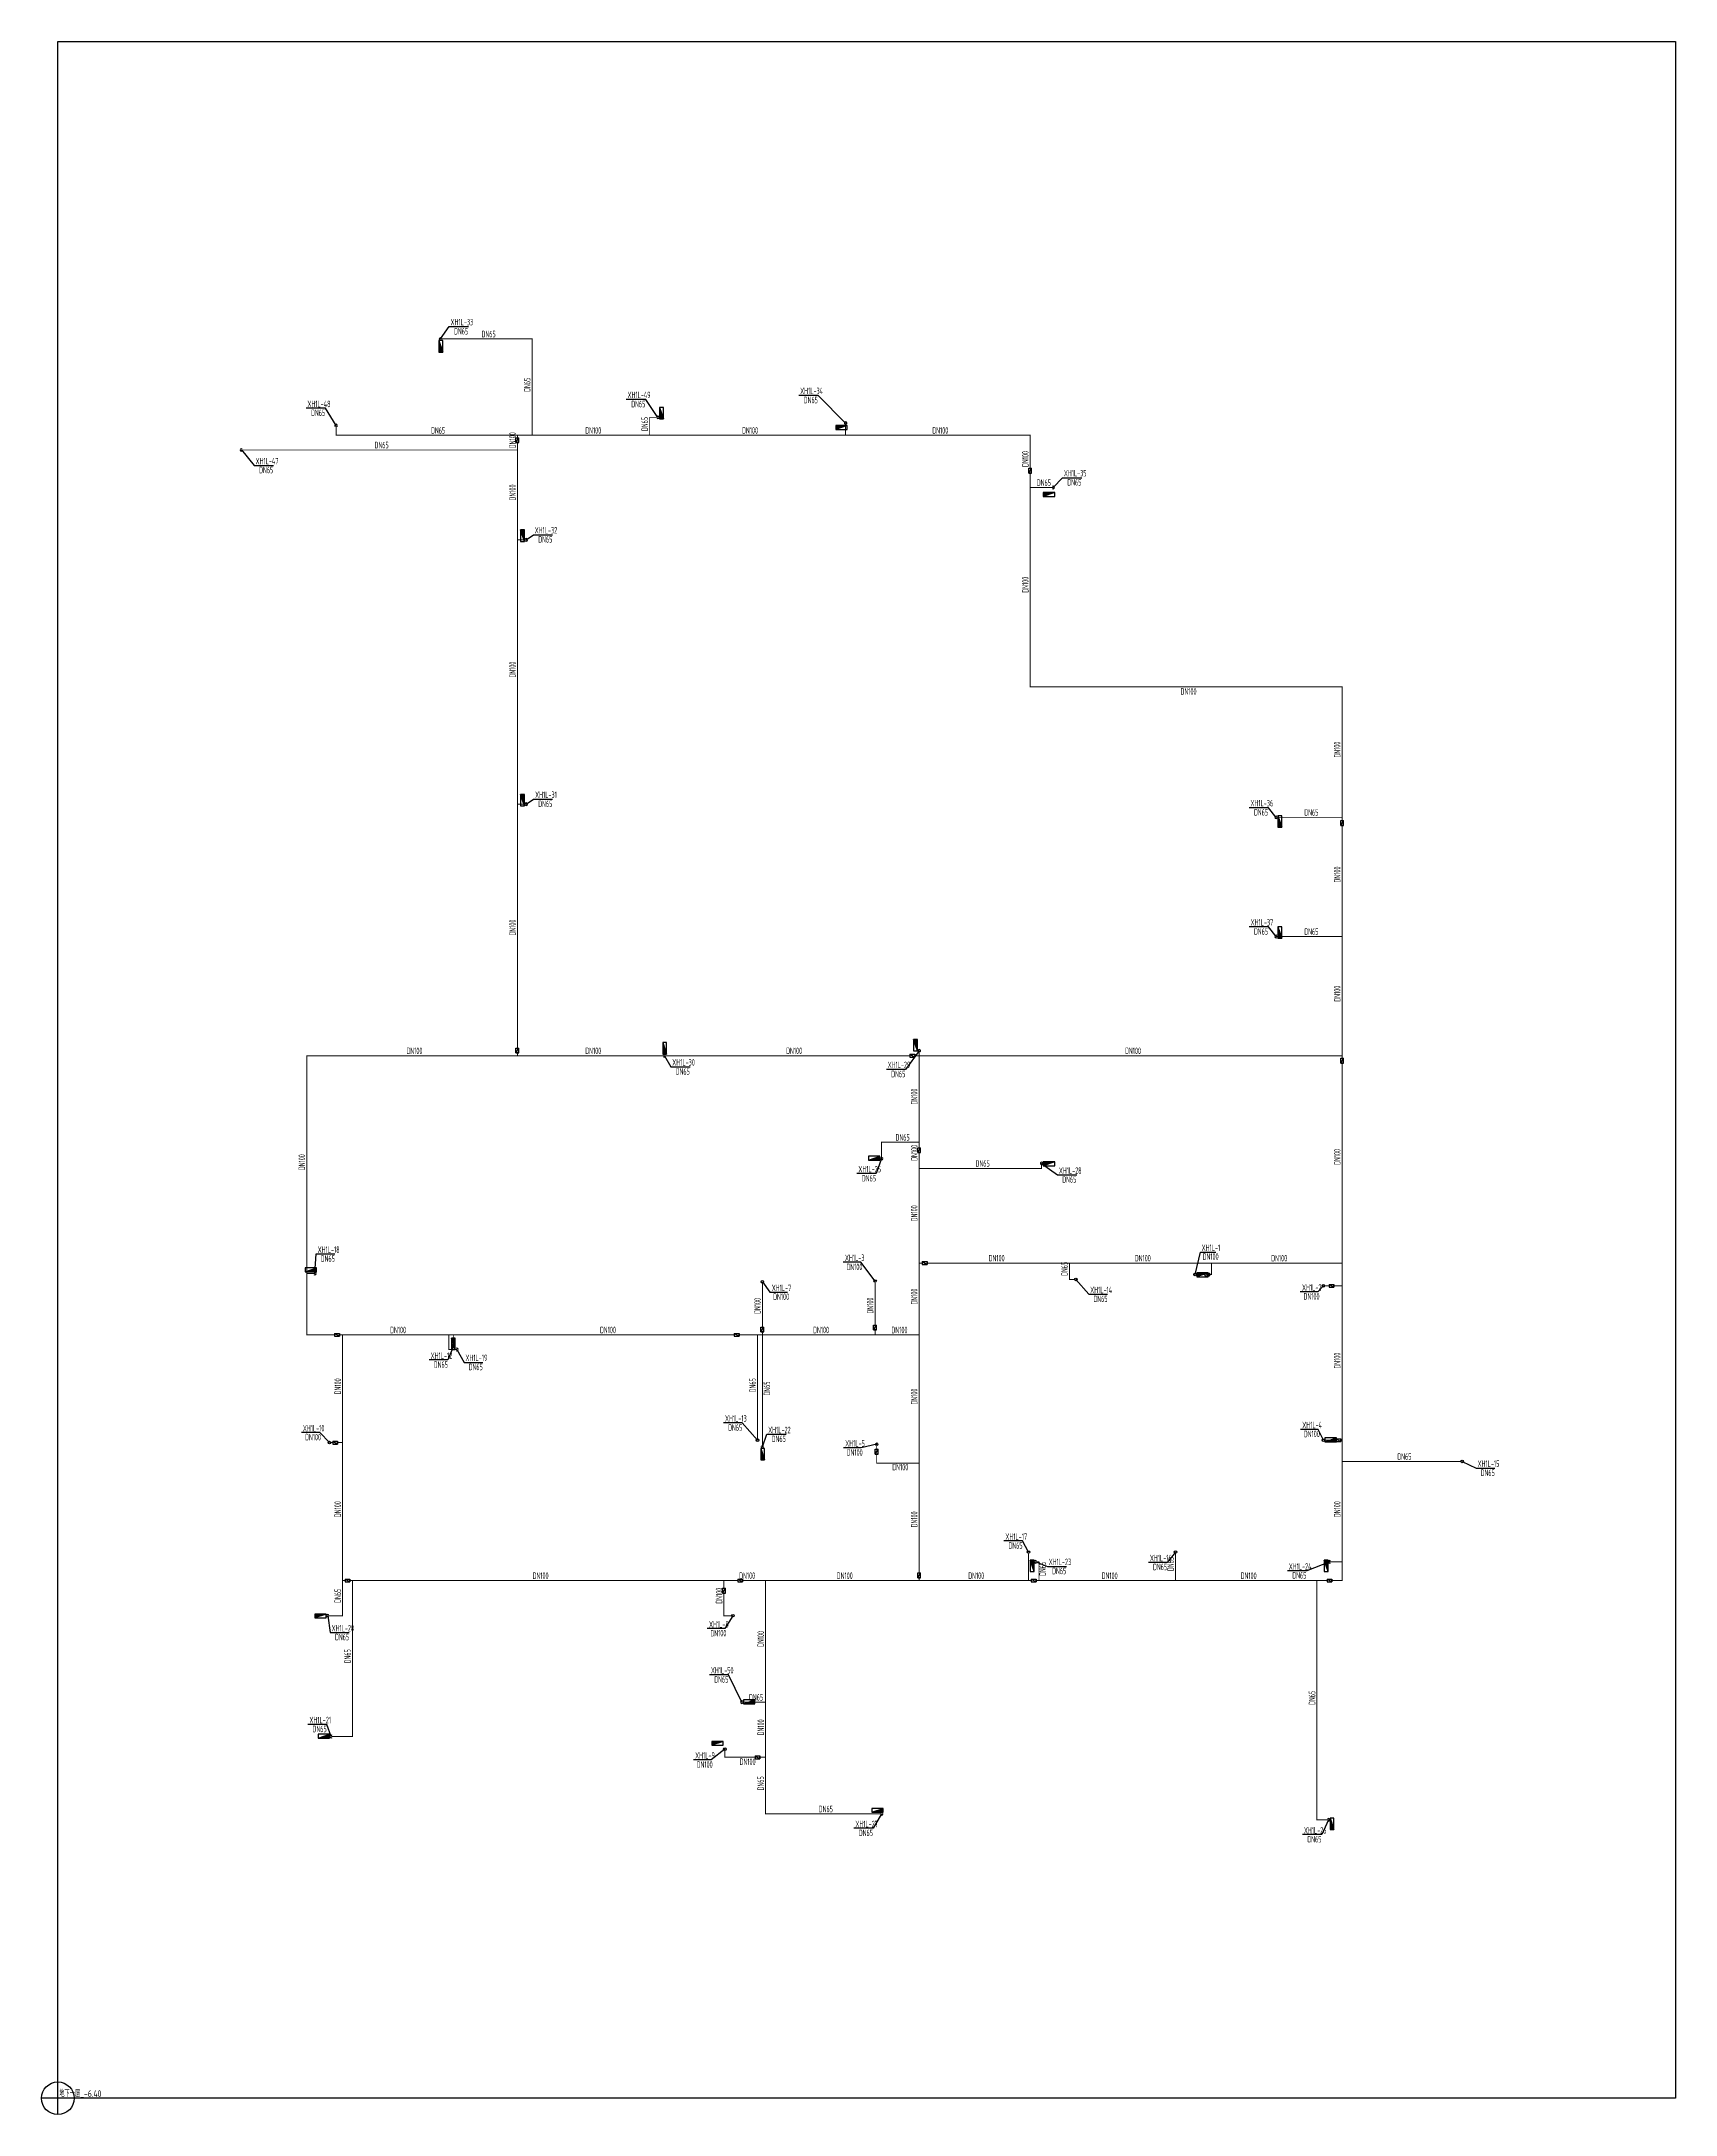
# Model space of a CAD drawing. Header units: millimetres. Extents: x 628394 to 728448, y -254879 to 810430.
# Drawn here: x 628394 to 728448, y -66529 to 60449 of the extents above; entities that cross this region are included whole.
import ezdxf

# ---------------------------------------------------------------- set-up
doc = ezdxf.new("R2010")
doc.units = ezdxf.units.MM
doc.header["$LTSCALE"] = 1000
doc.layers.get('0').update_dxf_attribs({"linetype": 'CONTINUOUS'})
for name, color, linetype in [('DIM_消防', 3, 'CONTINUOUS'), ('EQUIP_消火栓', 7, 'CONTINUOUS'), ('PIPE-消防', 1, 'CONTINUOUS'), ('S-J_配件', 31, 'CONTINUOUS'), ('TEXT_消防', 7, 'CONTINUOUS'), ('VALVE_消防', 7, 'CONTINUOUS'), ('VPIPE-消防', 1, 'CONTINUOUS')]:
    doc.layers.add(name, color=color, linetype=linetype)
doc.styles.add('_TWT_PIPEDN', font='GBENOR', dxfattribs={"width": 0.8, "height": 4, "bigfont": 'GBCBIG'})
doc.styles.add('_TWT_SERIAL', font='GBENOR', dxfattribs={"width": 0.8, "height": 4, "bigfont": 'GBCBIG'})
doc.styles.get("Standard").update_dxf_attribs({"font": 'GBENOR', "bigfont": 'GBCBIG'})

msp = doc.modelspace()

# ---------------------------------------------------------------- texts
at = {"layer": 'DIM_消防', "color": 7, "style": '_TWT_SERIAL', "width": 0.64}
for s, p in [('XH1L-33', (653442, 43057)), ('DN65', (653655, 42500)), ('XH1L-48', (644679, 38048)), ('XH1L-49', (664279, 38601)), ('DN65', (664506, 38041)), ('XH1L-34', (674851, 38846)), ('DN65', (675070, 38289)), ('DN65', (644899, 37505)), ('XH1L-47', (641503, 34544)), ('DN65', (641722, 34001)), ('XH1L-35', (690995, 33806)), ('DN65', (691208, 33249)), ('XH1L-32', (658594, 30312)), ('DN65', (658810, 29755)), ('XH1L-31', (658622, 14112)), ('XH1L-36', (702422, 13593)), ('DN65', (658810, 13555)), ('DN65', (702636, 13036)), ('XH1L-37', (702427, 6293)), ('DN65', (702636, 5736)), ('XH1L-30', (667019, -2281)), ('DN65', (667228, -2838)), ('XH1L-29', (680207, -2434)), ('DN65', (680424, -2994)), ('XH1L-25', (678414, -8822)), ('XH1L-28', (690688, -8911)), ('DN65', (678627, -9379)), ('DN65', (690897, -9454)), ('XH1L-18', (645305, -13754)), ('DN65', (645493, -14297)), ('XH1L-3', (677591, -14251)), ('XH1L-1', (699429, -13637)), ('DN100', (699493, -14180)), ('DN100', (677681, -14808)), ('XH1L-7', (673109, -16094)), ('DN100', (673195, -16637)), ('XH1L-14', (692608, -16222)), ('DN65', (692806, -16765)), ('XH1L-2', (705580, -16069, -3000)), ('DN100', (705672, -16613, -3000)), ('XH1L-12', (652220, -20249)), ('XH1L-19', (654354, -20379)), ('DN65', (652414, -20792)), ('DN65', (654549, -20939)), ('XH1L-13', (670247, -24091)), ('XH1L-4', (705594, -24497)), ('XH1L-10', (644397, -24692)), ('DN100', (644536, -25235)), ('DN65', (670439, -24648)), ('XH1L-22', (672891, -24799)), ('DN65', (673106, -25342)), ('XH1L-5', (677608, -25618)), ('DN100', (705690, -25040)), ('DN100', (677698, -26175)), ('XH1L-15', (716325, -26861)), ('DN65', (716517, -27419)), ('XH1L-17', (687415, -31330)), ('DN65', (687603, -31874)), ('XH1L-23', (690065, -32877)), ('XH1L-16', (696260, -32643)), ('DN65', (696452, -33186)), ('XH1L-24', (704764, -33158)), ('DN65', (690279, -33434)), ('DN65', (704984, -33701)), ('XH1L-20', (646158, -36942)), ('XH1L-8', (669267, -36704)), ('DN65', (646367, -37485)), ('DN100', (669352, -37247)), ('XH1L-50', (669382, -39517, 3000)), ('DN65', (669591, -40074, 3000)), ('XH1L-21', (644804, -42566)), ('DN65', (644991, -43110)), ('XH1L-9', (668420, -44731)), ('DN100', (668513, -45291)), ('XH1L-27', (678231, -48932)), ('DN65', (678440, -49475)), ('XH1L-26', (705690, -49320)), ('DN65', (705904, -49863))]:
    msp.add_text(s, height=400, dxfattribs=at).set_placement(p)
at = {"layer": 'TEXT_消防', "style": '_TWT_PIPEDN', "width": 0.64}
for s, p in [('DN65', (655340, 42326)), ('DN65', (652249, 36426)), ('DN100', (661691, 36426)), ('DN100', (671291, 36426)), ('DN100', (682941, 36426)), ('DN65', (648790, 35526)), ('DN65', (689340, 33226)), ('DN100', (698141, 20441)), ('DN65', (705720, 13026)), ('DN65', (705720, 5726)), ('DN100', (650741, -1574)), ('DN100', (661691, -1574)), ('DN100', (673991, -1574)), ('DN100', (694741, -1574)), ('DN65', (680690, -6874)), ('DN65', (685590, -8474)), ('DN100', (686391, -14274)), ('DN100', (695341, -14274)), ('DN100', (703691, -14274)), ('DN100', (649741, -18674)), ('DN100', (662591, -18674)), ('DN100', (675641, -18674)), ('DN100', (680441, -18674)), ('DN65', (711415, -26424)), ('DN100', (680491, -27073)), ('DN100', (658466, -33724)), ('DN100', (671116, -33724)), ('DN100', (677091, -33724)), ('DN100', (685141, -33724)), ('DN100', (693311, -33724)), ('DN100', (701821, -33724)), ('DN65', (671715, -41174)), ('DN100', (671141, -45120)), ('DN65', (675990, -48014))]:
    msp.add_text(s, height=400, dxfattribs=at).set_placement(p)
for s, p in [('DN65', (658333, 38984)), ('DN65', (665533, 36584)), ('DN100', (657433, 35535)), ('DN100', (688833, 34385)), ('DN100', (657433, 32335)), ('DN100', (688833, 26685)), ('DN100', (657433, 21485)), ('DN100', (707933, 16585)), ('DN100', (707933, 8935)), ('DN100', (657433, 5685)), ('DN100', (707933, 1635)), ('DN100', (682033, -4665)), ('DN100', (682033, -8115)), ('DN100', (707933, -8365)), ('DN100', (644533, -8685)), ('DN100', (682033, -11815)), ('DN65', (691233, -15166)), ('DN100', (682033, -16915)), ('DN100', (672433, -17490)), ('DN100', (679333, -17465)), ('DN100', (707933, -20840)), ('DN100', (646733, -22415)), ('DN65', (672133, -22291)), ('DN65', (673011, -22491)), ('DN100', (682033, -23040)), ('DN100', (646733, -29940)), ('DN100', (707933, -29940)), ('DN100', (682033, -30565)), ('DN65', (689897, -33541)), ('DN65', (697733, -33241)), ('DN65', (646733, -35191)), ('DN100', (670083, -35240)), ('DN100', (672633, -37890)), ('DN65', (647333, -38891)), ('DN65', (706393, -41441)), ('DN100', (672633, -43303)), ('DN65', (672633, -46674))]:
    msp.add_text(s, height=400, rotation=90, dxfattribs=at).set_placement(p)

# ---------------------------------------------------------------- blocks, each defined once
blk = doc.blocks.new('$TwtSys$00000434')
for p, q in [((-0.5, 0.5), (-0.5, -0.5)), ((-0.5, -0.5), (0.5, 0.5)), ((0.5, 0.5), (-0.5, 0.5)), ((0.5, -0.5), (0.5, 0.5)), ((-0.5, -0.5), (0.5, -0.5))]:
    blk.add_line(p, q)
blk.add_solid([(0.5, -0.5), (0.5, 0.5), (-0.5, -0.5)])
blk = doc.blocks.new('$VALVE$00000316')
for p, q in [((-125, 72), (125, -72)), ((-125, 72), (-125, -72)), ((-125, 72), (125, 72)), ((125, 72), (125, -72)), ((-125, -72), (125, -72))]:
    blk.add_line(p, q)
at = {"const_width": 21.1}
blk.add_lwpolyline([(-11, 0, 1), (11, 0, 1)], format="xyb", close=True, dxfattribs=at)
for p in [(-125, 0), (125, 0)]:
    blk.add_point(p)
at = {"color": 7, "flags": 9}
for tag in ['XSIZE', 'YSIZE']:
    blk.add_attdef(tag, (0, 0), '', height=0.5, dxfattribs=at)
blk = doc.blocks.new('Floorbase')
for p, q in [((0, 0), (-1000, 0)), ((0, -1000), (0, 0))]:
    blk.add_line(p, q)
blk.add_circle((0, 0), 1000)
at = {"style": '_TWT_PIPEDN', "width": 0.8}
blk.add_attdef('Elevation', (92, 81), '', height=400, dxfattribs=at)

# ---------------------------------------------------------------- hatches: boundary and pattern name
at = {"layer": 'PIPE-消防'}
for points in [[(658433, 42226), (658463, 42226), (658463, 42256)], [(658433, 42226), (658433, 42256), (658463, 42256)], [(665633, 37426), (665633, 37456), (665603, 37456)], [(665633, 37426), (665603, 37426), (665603, 37456)], [(646433, 36326), (646403, 36326), (646403, 36296)], [(646433, 36326), (646433, 36296), (646403, 36296)], [(688933, 36326), (688933, 36356), (688963, 36356)], [(688933, 36326), (688963, 36326), (688963, 36356)], [(688933, 20926), (688933, 20896), (688903, 20896)], [(688933, 20926), (688903, 20926), (688903, 20896)], [(708033, 20926), (708033, 20956), (708063, 20956)], [(708033, 20926), (708063, 20926), (708063, 20956)], [(644633, -1674), (644633, -1644), (644603, -1644)], [(644633, -1674), (644603, -1674), (644603, -1644)], [(679833, -6974), (679803, -6974), (679803, -6944)], [(679833, -6974), (679833, -6944), (679803, -6944)], [(689633, -8574), (689633, -8604), (689663, -8604)], [(689633, -8574), (689663, -8574), (689663, -8604)], [(700033, -15074), (700033, -15104), (700063, -15104)], [(700033, -15074), (700063, -15074), (700063, -15104)], [(691333, -15374), (691333, -15404), (691303, -15404)], [(691333, -15374), (691303, -15374), (691303, -15404)], [(644633, -18774), (644633, -18804), (644603, -18804)], [(644633, -18774), (644603, -18774), (644603, -18804)], [(653333, -19674), (653333, -19704), (653303, -19704)], [(653333, -19674), (653303, -19674), (653303, -19704)], [(679533, -26624), (679503, -26624), (679503, -26654)], [(679533, -26624), (679533, -26654), (679503, -26654)], [(689473, -32674), (689503, -32674), (689503, -32644)], [(689473, -32674), (689473, -32644), (689503, -32644)], [(708033, -33824), (708033, -33854), (708063, -33854)], [(708033, -33824), (708063, -33824), (708063, -33854)], [(646833, -35974), (646863, -35974), (646863, -36004)], [(646833, -35974), (646833, -36004), (646863, -36004)], [(670183, -35974), (670183, -36004), (670153, -36004)], [(670183, -35974), (670153, -35974), (670153, -36004)], [(647433, -43374), (647463, -43374), (647463, -43404)], [(647433, -43374), (647433, -43404), (647463, -43404)], [(670233, -44649), (670203, -44649), (670203, -44679)], [(670233, -44649), (670233, -44679), (670203, -44679)], [(672733, -48114), (672733, -48144), (672703, -48144)], [(672733, -48114), (672703, -48114), (672703, -48144)], [(706493, -48474), (706493, -48504), (706463, -48504)], [(706493, -48474), (706463, -48474), (706463, -48504)]]:
    msp.add_hatch(color=256, dxfattribs=at).paths.add_polyline_path(points)

# ---------------------------------------------------------------- linework, layer by layer
at = {"layer": 'DIM_消防'}
for p, q in [((652833, 42226), (653356, 42980)), ((653356, 42980), (654539, 42980)), ((665397, 38521), (664200, 38521)), ((666133, 37426), (665397, 38521)), ((675954, 38769), (674772, 38769)), ((677633, 37066), (675954, 38769)), ((645782, 37985), (644600, 37985)), ((646433, 36926), (645782, 37985)), ((640633, 35426), (641424, 34481)), ((641424, 34481), (642606, 34481)), ((690333, 33126), (690910, 33729)), ((690910, 33729), (692092, 33729)), ((658073, 29926), (658511, 30235)), ((658511, 30235), (659693, 30235)), ((658073, 13726), (658511, 14035)), ((658511, 14035), (659693, 14035)), ((703520, 13516), (702337, 13516)), ((703993, 12926), (703520, 13516)), ((703520, 6216), (702337, 6216)), ((703993, 5626), (703520, 6216)), ((666533, -1674), (666930, -2358)), ((666930, -2358), (668112, -2358)), ((681307, -2514), (680125, -2514)), ((682133, -1374), (681307, -2514)), ((679833, -7974), (679511, -8899)), ((689633, -8274), (690598, -8974)), ((679511, -8899), (678328, -8899)), ((690598, -8974), (691781, -8974)), ((645133, -15014), (645217, -13817)), ((645217, -13817), (646353, -13817)), ((699033, -15074), (699360, -13700)), ((699360, -13700), (700309, -13700)), ((678562, -14328), (677482, -14328)), ((679433, -15474), (678562, -14328)), ((672533, -15524), (672996, -16157)), ((672996, -16157), (674076, -16157)), ((691733, -15374), (692526, -16285)), ((692526, -16285), (693671, -16285)), ((706553, -16133, -3000), (705473, -16133, -3000)), ((706883, -15774, -3000), (706553, -16133, -3000)), ((653274, -20312), (652138, -20312)), ((653633, -19424), (653274, -20312)), ((653833, -19674), (654272, -20459)), ((654272, -20459), (655411, -20459)), ((645440, -24755), (644315, -24755)), ((646033, -25374), (645440, -24755)), ((671299, -24168), (670163, -24168)), ((672233, -25224), (671299, -24168)), ((672533, -25624), (672811, -24862)), ((672811, -24862), (673986, -24862)), ((706571, -24560), (705492, -24560)), ((706883, -25224), (706571, -24560)), ((678579, -25695), (677499, -25695)), ((679533, -25474), (678579, -25695)), ((715383, -26524), (716237, -26939)), ((716237, -26939), (717381, -26939)), ((688467, -31394), (687323, -31394)), ((688833, -32074), (688467, -31394)), ((689273, -32674), (689984, -32954)), ((689984, -32954), (691159, -32954)), ((697317, -32706), (696173, -32706)), ((697833, -32074), (697317, -32706)), ((707273, -32674), (705867, -33221)), ((705867, -33221), (704685, -33221)), ((645933, -35974), (646078, -37005)), ((670234, -36767), (669154, -36767)), ((670733, -35974), (670234, -36767)), ((646078, -37005), (647241, -37005)), ((670466, -39594, 3000), (669302, -39594, 3000)), ((671283, -41274, 3000), (670466, -39594, 3000)), ((645865, -42630), (644702, -42630)), ((646133, -43374), (645865, -42630)), ((670233, -44149), (669395, -44811)), ((669395, -44811), (668315, -44811)), ((679833, -48114), (679323, -48995)), ((679323, -48995), (678141, -48995)), ((706788, -49383), (705605, -49383)), ((707193, -48474), (706788, -49383))]:
    msp.add_line(p, q, dxfattribs=at)
at = {"layer": 'PIPE-消防'}
for points, const_width in [([(652833, 42226), (658433, 42226)], 60), ([(658433, 42226), (658433, 36326)], 60), ([(646433, 36926), (646433, 36326)], 60), ([(666133, 37426), (665633, 37426)], 60), ([(665633, 37426), (665633, 36326)], 60), ([(677633, 37066), (677633, 36326)], 60), ([(646433, 36326), (657533, 36326)], 60), ([(657533, 36326), (657533, 36176)], 60), ([(658433, 36326), (657533, 36326)], 60), ([(657533, 35876), (657533, 35426)], 60), ([(665633, 36326), (658433, 36326)], 60), ([(677633, 36326), (665633, 36326)], 60), ([(688933, 36326), (677633, 36326)], 60), ([(688933, 34304), (688933, 36326)], 60), ([(640633, 35426), (657533, 35426)], 60), ([(657533, 35426), (657533, 29926)], 60), ([(688933, 33126), (688933, 34004)], 60), ([(688933, 20926), (688933, 33126)], 60), ([(690333, 33126), (688933, 33126)], 60), ([(658073, 29926), (657533, 29926)], 60), ([(657533, 29926), (657533, 13726)], 60), ([(708033, 20926), (688933, 20926)], 60), ([(708033, 12926), (708033, 20926)], 60), ([(658073, 13726), (657533, 13726)], 60), ([(657533, 13726), (657533, -1207)], 60), ([(703993, 12926), (708033, 12926)], 60), ([(708033, 12731), (708033, 12926)], 60), ([(708033, 5626), (708033, 12432)], 60), ([(703993, 5626), (708033, 5626)], 60), ([(708033, -1674), (708033, 5626)], 60), ([(657533, -1674), (644633, -1674)], 60), ([(644633, -1674), (644633, -15014)], 60), ([(657533, -1506), (657533, -1674)], 60), ([(666533, -1674), (657533, -1674)], 60), ([(681562, -1674), (666533, -1674)], 60), ([(682133, -1674), (681862, -1674)], 60), ([(682133, -1374), (682133, -1674)], 60), ([(708033, -1674), (682133, -1674)], 60), ([(682133, -1674), (682133, -6974)], 60), ([(708033, -1823), (708033, -1674)], 60), ([(708033, -14374), (708033, -2123)], 60), ([(679833, -7974), (679833, -6974)], 60), ([(679833, -6974), (682133, -6974)], 60), ([(682133, -6974), (682133, -7312)], 60), ([(682133, -7611), (682133, -8574)], 60), ([(682133, -8574), (689633, -8574)], 60), ([(682133, -8574), (682133, -14374)], 60), ([(689633, -8574), (689633, -8274)], 60), ([(645133, -15014), (644633, -15014)], 60), ([(644633, -15014), (644633, -18774)], 60), ([(682133, -14374), (682320, -14374)], 60), ([(682133, -14374), (682133, -18774)], 60), ([(682620, -14374), (691333, -14374)], 60), ([(691333, -15374), (691333, -14374)], 60), ([(691333, -14374), (700033, -14374)], 60), ([(699113, -15074), (699617, -15074)], 60), ([(699917, -15074), (700033, -15074)], 60), ([(700033, -15074), (700033, -14374)], 60), ([(700033, -14374), (708033, -14374)], 60), ([(708033, -15774), (708033, -14374)], 60), ([(672533, -15604), (672533, -18295)], 60), ([(679433, -15554), (679433, -18174)], 60), ([(691653, -15374), (691333, -15374)], 60), ([(706963, -15774), (707231, -15774)], 60), ([(707530, -15774), (708033, -15774)], 60), ([(708033, -25224), (708033, -15774)], 60), ([(644633, -18774), (646339, -18774)], 60), ([(646639, -18774), (646833, -18774)], 60), ([(646833, -18774), (646833, -25374)], 60), ([(646833, -18774), (653333, -18774)], 60), ([(653333, -19674), (653333, -18774)], 60), ([(653333, -18774), (653633, -18774)], 60), ([(653633, -19344), (653633, -18774)], 60), ([(653633, -18774), (670810, -18774)], 60), ([(671110, -18774), (672233, -18774)], 60), ([(672233, -25144), (672233, -18774)], 60), ([(672233, -18774), (672533, -18774)], 60), ([(672533, -18595), (672533, -18774)], 60), ([(672533, -18774), (679433, -18774)], 60), ([(672533, -18774), (672533, -25624)], 60), ([(679433, -18474), (679433, -18774)], 60), ([(679433, -18774), (682133, -18774)], 60), ([(682133, -18774), (682133, -26624)], 60), ([(653833, -19674), (653333, -19674)], 60), ([(646113, -25374), (646226, -25374)], 60), ([(646526, -25374), (646833, -25374)], 60), ([(646833, -25374), (646833, -33824)], 60), ([(706963, -25224), (707644, -25224)], 60), ([(707944, -25224), (708033, -25224)], 60), ([(708033, -26524), (708033, -25224)], 60), ([(679533, -25554), (679533, -25773)], 60), ([(679533, -26072), (679533, -26624)], 60), ([(679533, -26624), (682133, -26624)], 60), ([(682133, -26624), (682133, -33351)], 60), ([(708033, -32674), (708033, -26524)], 60), ([(715303, -26524), (708033, -26524)], 60), ([(688833, -32154), (688833, -33824)], 60), ([(689473, -32674), (689273, -32674)], 60), ([(689473, -32674), (689473, -33824)], 60), ([(697833, -32154), (697833, -33824)], 60), ([(707273, -32674), (708033, -32674)], 60), ([(708033, -33824), (708033, -32674)], 60), ([(646833, -33824), (646833, -35974)], 60), ([(646983, -33824), (646833, -33824)], 60), ([(647433, -33824), (647282, -33824)], 60), ([(647433, -33824), (647433, -43374)], 60), ([(670183, -33824), (647433, -33824)], 60), ([(670183, -34292), (670183, -33824)], 60), ([(671028, -33824), (670183, -33824)], 60), ([(672733, -33824), (671328, -33824)], 60), ([(672733, -33824), (672733, -41274)], 60), ([(682133, -33824), (672733, -33824)], 60), ([(682133, -33651), (682133, -33824)], 60), ([(688833, -33824), (682133, -33824)], 60), ([(689003, -33824), (688833, -33824)], 60), ([(689473, -33824), (689302, -33824)], 60), ([(697833, -33824), (689473, -33824)], 60), ([(706493, -33824), (697833, -33824)], 60), ([(707113, -33824), (706493, -33824)], 60), ([(706493, -48474), (706493, -33824)], 60), ([(708033, -33824), (707412, -33824)], 60), ([(670183, -35974), (670183, -34592)], 60), ([(645933, -35974), (646833, -35974)], 60), ([(670653, -35974), (670183, -35974)], 60), ([(671283, -41274), (672733, -41274)], 50), ([(672733, -41274), (672733, -44649)], 60), ([(646133, -43374), (647433, -43374)], 60), ([(670233, -44229), (670233, -44649)], 60), ([(670233, -44649), (672088, -44649)], 60), ([(672387, -44649), (672733, -44649)], 60), ([(672733, -44649), (672733, -48114)], 60), ([(679833, -48114), (672733, -48114)], 60), ([(707193, -48474), (706493, -48474)], 60)]:
    msp.add_lwpolyline(points, dxfattribs=dict(at, const_width=const_width))
at = {"layer": 'S-J_配件'}
msp.add_lwpolyline([(629394, 60449), (728448, 60449), (728448, -65529), (629394, -65529)], close=True, dxfattribs=at)
at = {"layer": 'VPIPE-消防'}
for centre in [(699033, -15074), (699033, -15074), (672533, -15524), (672533, -15524), (679433, -15474), (691733, -15374), (706883, -15774), (653633, -19424), (646033, -25374), (672233, -25224), (679533, -25474), (679533, -25474), (706883, -25224), (706883, -25224), (715383, -26524), (688833, -32074), (697833, -32074), (670733, -35974), (670233, -44149), (670233, -44149)]:
    msp.add_circle(centre, 80, dxfattribs=at)
for centre, start, end in [((652833, 42226), 45, 315), ((646433, 36926), 315, 225), ((666133, 37426), 225, 135), ((677633, 37066), 315, 225), ((640633, 35426), 45, 315), ((690333, 33126), 225, 135), ((658073, 29926), 225, 135), ((658073, 13726), 225, 135), ((703993, 12926), 45, 315), ((703993, 5626), 45, 315), ((666533, -1674), 45, 135), ((666533, -1674), 225, 315), ((682133, -1374), 315, 225), ((679833, -7974), 135, 45), ((689633, -8274), 315, 225), ((645133, -15014), 225, 135), ((653833, -19674), 225, 135), ((672533, -25624), 135, 45), ((689273, -32674), 45, 315), ((707273, -32674), 45, 315), ((645933, -35974), 45, 315), ((671283, -41274), 45, 315), ((646133, -43374), 45, 315), ((679833, -48114), 225, 135), ((707193, -48474), 225, 135)]:
    msp.add_arc(centre, 80, start, end, dxfattribs=at)

# ---------------------------------------------------------------- block references
at = {"layer": 'EQUIP_消火栓', "xscale": 700, "yscale": 240, "zscale": 700}
for p, rotation in [((652853, 41776), 269.9999999999999), ((666353, 37676), 269.9999999999999), ((677383, 36806), 180), ((690083, 32706), 179.9999999999999), ((657853, 30176), 89.99999999999997), ((657853, 13976), 89.99999999999997), ((704213, 12676), 270), ((704213, 5876), 270), ((666553, -1224), 270), ((681913, -1024), 89.99999999999999), ((690083, -8294), 180), ((699483, -15094), 180), ((653613, -19324), 89.99999999999994), ((672553, -26074), 269.9999999999999), ((689053, -32924), 89.99999999999997), ((707053, -32924), 89.99999999999997), ((645483, -35994), 179.9999999999999), ((669783, -43794), 179.9999999999999), ((707413, -48724), 269.9999999999999)]:
    msp.add_blockref('$TwtSys$00000434', p, dxfattribs=dict(at, rotation=rotation))
for p in [(679383, -7954), (644883, -14794), (707333, -25204), (671733, -41254), (645683, -43354), (679583, -47894)]:
    msp.add_blockref('$TwtSys$00000434', p, dxfattribs=at)
at = {"layer": 'S-J_配件'}
msp.add_blockref('Floorbase', (629394, -65529), dxfattribs=at).add_auto_attribs({'Elevation': '地下一层_-6.40'})
at = {"layer": 'VALVE_消防', "zscale": 1.2}
for p, xscale, yscale, rotation in [((657533, 36026), -1.2, -1.2, 270), ((688933, 34154), 1.2, 1.2, 90), ((708033, 12582), 1.2, 1.2, 90), ((657533, -1356), -1.2, -1.2, 270), ((681712, -1674), -1.2, -1.2, 180), ((708033, -1973), 1.2, 1.2, 90), ((682133, -7462), -1.2, -1.2, 270), ((699767, -15074), 1.2, 1.2, 2.890115506527551e-08), ((672533, -18445), -1.2, -1.2, 270), ((679433, -18324), -1.2, -1.2, 270), ((679533, -25922), -1.2, -1.2, 270), ((647133, -33824), -1.2, -1.2, 180), ((671178, -33824), -1.2, -1.2, 180), ((682133, -33501), -1.2, -1.2, 270), ((689153, -33824), -1.2, -1.2, 180), ((707263, -33824), -1.2, -1.2, 180), ((670183, -34442), 1.2, 1.2, 90)]:
    msp.add_blockref('$VALVE$00000316', p, dxfattribs=dict(at, xscale=xscale, yscale=yscale, rotation=rotation))
at = {"layer": 'VALVE_消防', "xscale": 1.2, "yscale": 1.2, "zscale": 1.2}
for p in [(682470, -14374), (707380, -15774), (646489, -18774), (670960, -18774), (646376, -25374), (707794, -25224), (672237, -44649)]:
    msp.add_blockref('$VALVE$00000316', p, dxfattribs=at)

msp.set_redraw_order([(e.dxf.handle, doc.entitydb.next_handle()) for e in msp.query("TEXT MTEXT ATTDEF DIMENSION ARC_DIMENSION")])  # texts and dimensions are drawn at this point

doc.saveas('drawing.dxf')
